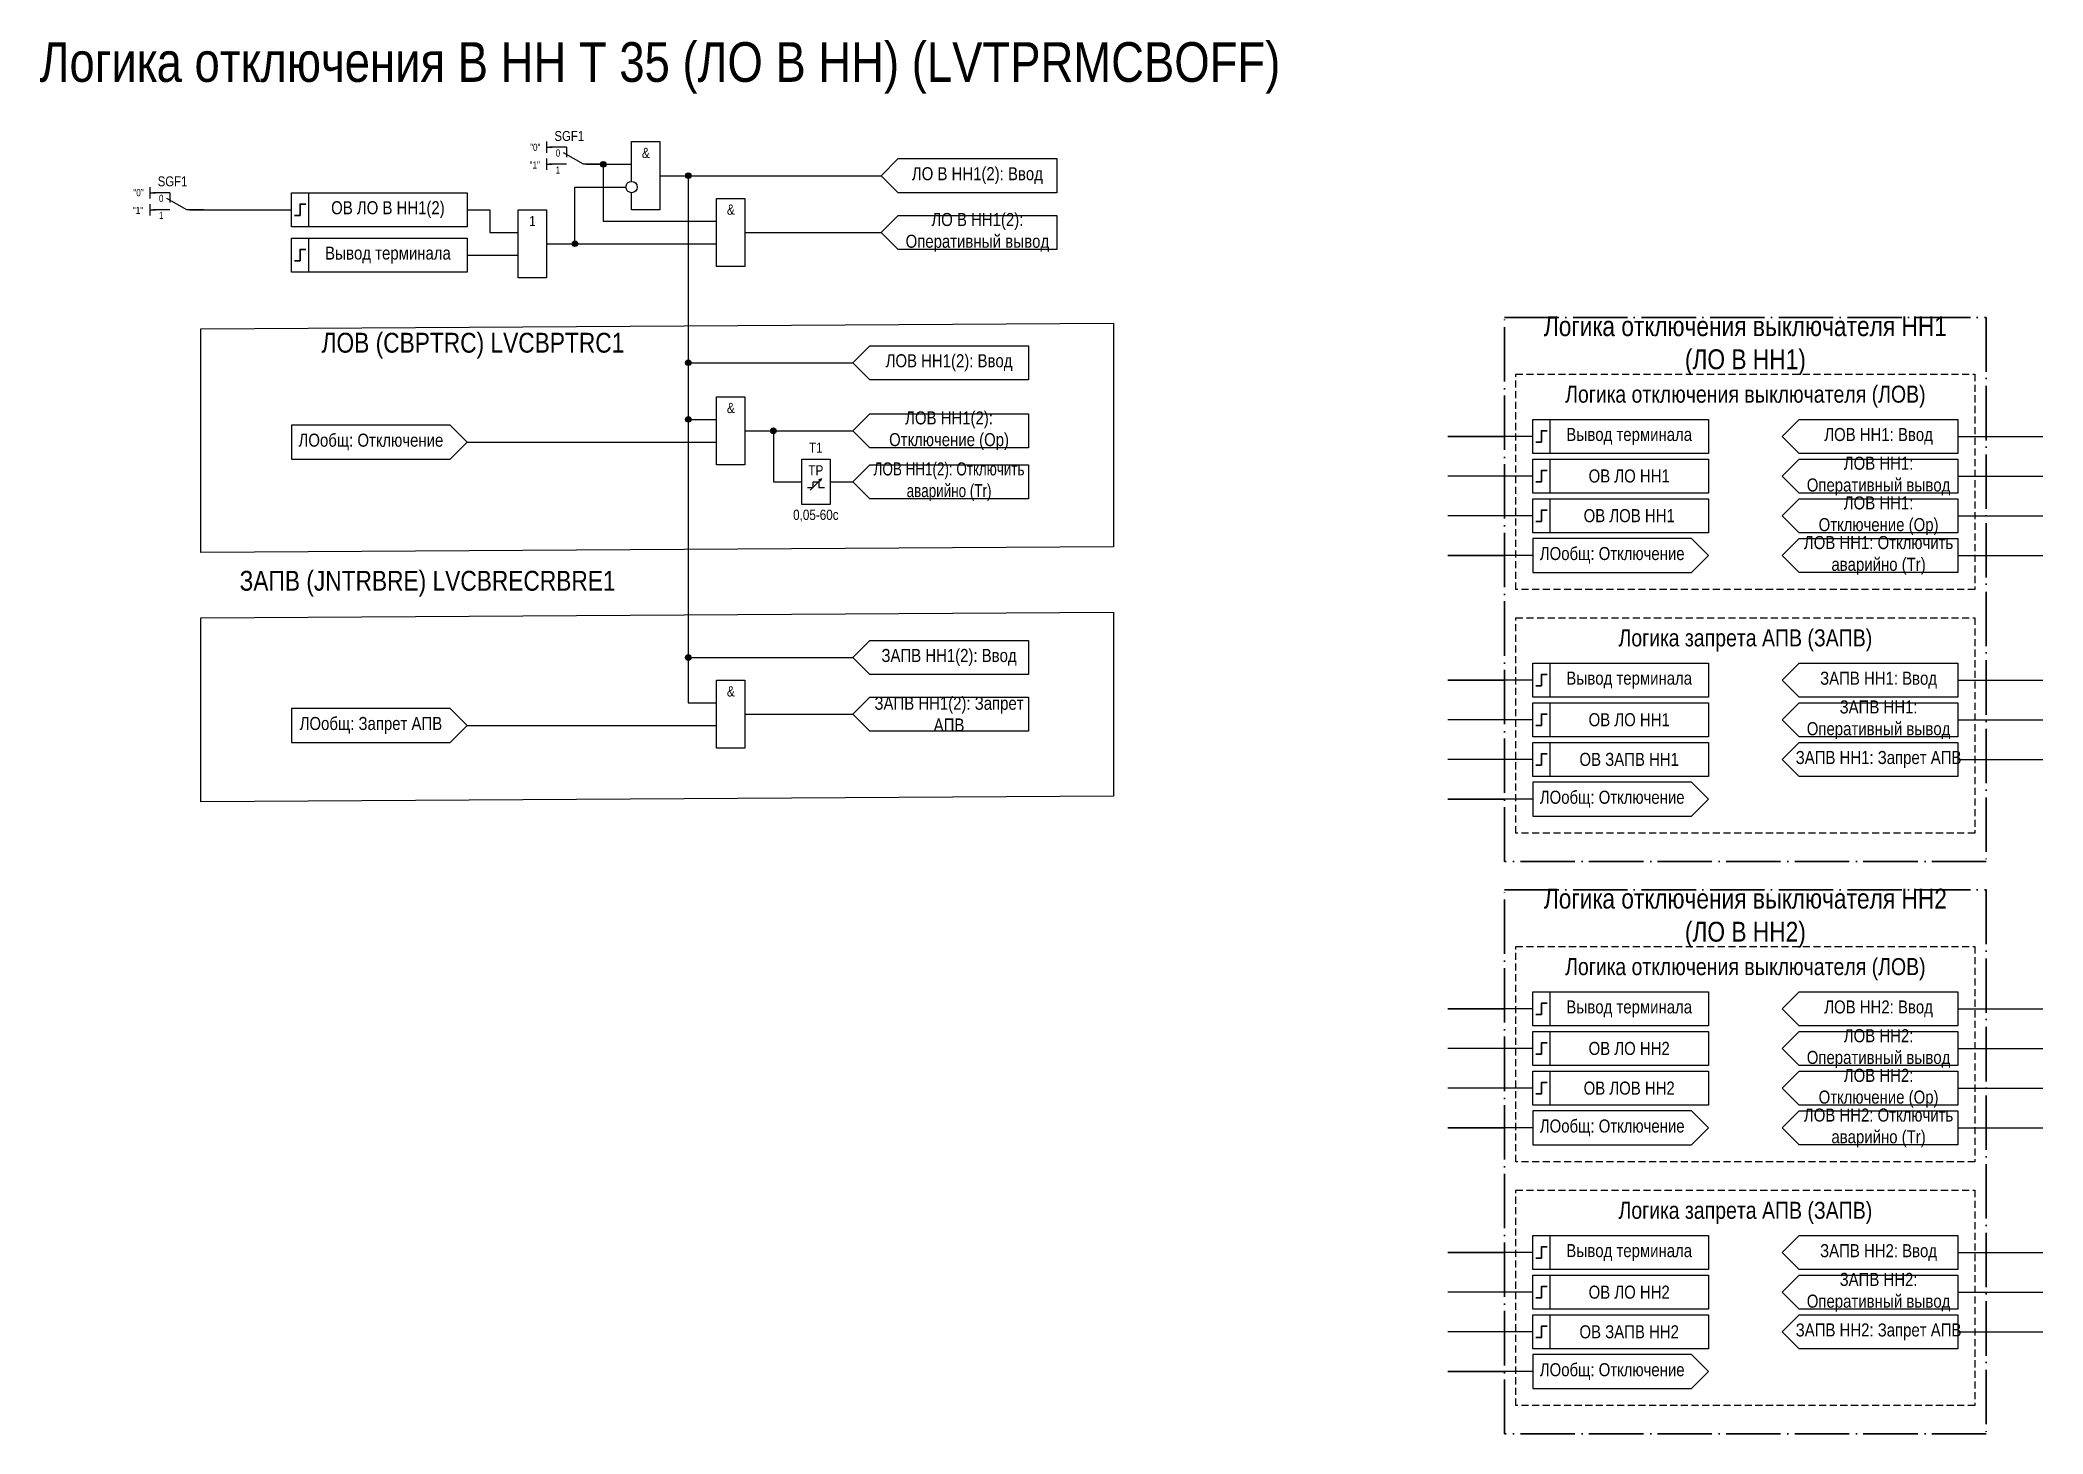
# Model space of a CAD drawing. Header units: millimetres. Extents: x -1066 to 325, y -57 to 189.
# Drawn here: x -1066.4 to -713, y -57 to 188.9 of the extents above; entities that cross this region are included whole.
import ezdxf
from ezdxf.enums import TextEntityAlignment as Align

# ---------------------------------------------------------------- set-up
doc = ezdxf.new("R2010")
doc.units = ezdxf.units.MM
doc.linetypes.add('ACAD_ISO04W100', pattern=[30, 24, -3, 0, -3])
doc.linetypes.add('штриховая2', pattern=[0.375, 0.25, -0.125])
doc.layers.add('invisible', color=252, linetype='Continuous', plot=False)
doc.layers.add('TEXT', color=7, linetype='Continuous', lineweight=25)
doc.layers.add('Основная', color=7, linetype='Continuous')
doc.styles.add('2.5_Gost_RD', font='ARIALN.TTF', dxfattribs={"height": 2.5})
doc.styles.add('3.5_Gost_RD', font='ARIALN.TTF', dxfattribs={"height": 3.5})
doc.styles.add('Вывод', font='ARIALN.TTF', dxfattribs={"height": 2.5})
doc.styles.add('Компонент', font='ARIALN.TTF', dxfattribs={"height": 3.5})

msp = doc.modelspace()

# ---------------------------------------------------------------- texts
at = {"color": 4, "ltscale": 100, "insert": (-957, 184), "char_height": 7, "width": 218.5721, "attachment_point": 5, "style": '3.5_Gost_RD'}
msp.add_mtext('{\\C3;Логика отключения В НН Т 35 (ЛО В НН) (LVTPRMCBOFF)}', dxfattribs=at)
at = {"ltscale": 100, "attachment_point": 5}
for s, insert, char_height, width, style in [('&', (-959.5, 169), 1.8, 5, '2.5_Gost_RD'), ('ЛО В НН1(2): Ввод', (-901, 165), 2.3, 28, '2.5_Gost_RD'), ('&', (-944.5, 159), 1.8, 5, '2.5_Gost_RD'), ('1', (-979.5, 157), 1.8, 5, '2.5_Gost_RD'), ('ЛО В НН1(2): Оперативный вывод', (-901, 155), 2.3, 28, '2.5_Gost_RD'), ('ЛОВ (CBPTRC) {\\C6;LVCBPTRC1}', (-990, 135), 3.5, 140, '3.5_Gost_RD'), ('&', (-944.5, 124), 1.8, 5, '2.5_Gost_RD'), ('T1', (-929.5, 117), 1.8, 5, '2.5_Gost_RD'), ('TP', (-929.5, 113), 1.8, 5, '2.5_Gost_RD'), ('0,05-60с', (-929.5, 105), 1.8, 5, '2.5_Gost_RD'), ('ЗАПВ (JNTRBRE) {\\C6;LVCBRECRBRE1}', (-998, 93), 3.5, 140, '3.5_Gost_RD'), ('&', (-944.5, 74), 1.8, 5, '2.5_Gost_RD')]:
    msp.add_mtext(s, dxfattribs=dict(at, insert=insert, char_height=char_height, width=width, style=style))
at = {"ltscale": 100, "insert": (-980, 167.5), "char_height": 1.25, "attachment_point": 1, "style": '3.5_Gost_RD'}
msp.add_mtext_dynamic_manual_height_columns('"1"', width=2, gutter_width=17.5, heights=[0], dxfattribs=at)
at = {"color": 0, "ltscale": 100, "char_height": 2.3, "width": 28, "attachment_point": 5, "style": '2.5_Gost_RD'}
for s, insert in [('{\\C256;ОВ ЛО В НН1(2)}', (-1005, 159)), ('{\\C256;Вывод терминала}', (-1005, 151)), ('{\\C256;Вывод терминала}', (-786, 119)), ('{\\C256;Вывод терминала}', (-786, 76)), ('{\\C256;Вывод терминала}', (-786, 18)), ('{\\C256;Вывод терминала}', (-786, -25))]:
    msp.add_mtext(s, dxfattribs=dict(at, insert=insert))
at = {"color": 30, "ltscale": 100, "attachment_point": 5, "style": '3.5_Gost_RD'}
for s, insert, char_height, width in [('Логика отключения выключателя НН1 (ЛО В НН1)', (-765.5, 135), 3.5, 76.6201), ('Логика отключения выключателя (ЛОВ)', (-765.5, 126), 3, 81), ('Логика запрета АПВ (ЗАПВ)', (-765.5, 83), 3, 81), ('Логика отключения выключателя НН2 (ЛО В НН2)', (-765.5, 34), 3.5, 76.6201), ('Логика отключения выключателя (ЛОВ)', (-765.5, 25), 3, 81), ('Логика запрета АПВ (ЗАПВ)', (-765.5, -18), 3, 81)]:
    msp.add_mtext(s, dxfattribs=dict(at, insert=insert, char_height=char_height, width=width))
at = {"layer": 'invisible', "ltscale": 100, "insert": (-1050, 159.5), "char_height": 1.25, "attachment_point": 1, "style": '3.5_Gost_RD'}
msp.add_mtext_dynamic_manual_height_columns('"1"', width=2, gutter_width=17.5, heights=[0], dxfattribs=at)
at = {"layer": 'TEXT', "ltscale": 100, "char_height": 2.3, "attachment_point": 5, "style": '2.5_Gost_RD'}
for s, insert, width in [('ЛОВ НН1(2): Ввод', (-906, 132), 28), ('ЛОВ НН1(2): Отключение (Op)', (-906, 120), 28), ('ЛОВ НН1: Ввод', (-742, 119), 28), ('{\\W0.9;ЛОВ НН1(2): Отключить аварийно (Tr)}', (-906, 111), 29.7284), ('ЛОВ НН1: Оперативный вывод', (-742, 112), 28), ('ЛОВ НН1: Отключение (Op)', (-742, 105), 28), ('ЛОВ НН1: Отключить аварийно (Tr)', (-742, 98), 29.7284), ('ЗАПВ НН1(2): Ввод', (-906, 80), 28), ('ЗАПВ НН1: Ввод', (-742, 76), 28), ('ЗАПВ НН1(2): Запрет АПВ', (-906, 70), 28), ('ЗАПВ НН1: Оперативный вывод', (-742, 69), 28), ('ЗАПВ НН1: Запрет АПВ', (-742, 62), 28), ('ЛОВ НН2: Ввод', (-742, 18), 28), ('ЛОВ НН2: Оперативный вывод', (-742, 11), 28), ('ЛОВ НН2: Отключение (Op)', (-742, 4), 28), ('ЛОВ НН2: Отключить аварийно (Tr)', (-742, -3), 29.7284), ('ЗАПВ НН2: Ввод', (-742, -25), 28), ('ЗАПВ НН2: Оперативный вывод', (-742, -32), 28), ('ЗАПВ НН2: Запрет АПВ', (-742, -39), 28)]:
    msp.add_mtext(s, dxfattribs=dict(at, insert=insert, width=width))
at = {"layer": 'TEXT', "color": 0, "ltscale": 100, "char_height": 2.3, "width": 28, "attachment_point": 5, "style": '2.5_Gost_RD'}
for s, insert in [('{\\C256;ОВ ЛО НН1}', (-786, 112)), ('{\\C256;ОВ ЛО НН1}', (-786, 69)), ('{\\C256;ОВ ЛО НН2}', (-786, 11)), ('{\\C256;ОВ ЛО НН2}', (-786, -32))]:
    msp.add_mtext(s, dxfattribs=dict(at, insert=insert))
at = {"layer": 'Основная', "color": 0, "ltscale": 100, "char_height": 2.3, "width": 28, "attachment_point": 5, "style": '2.5_Gost_RD'}
for s, insert in [('{\\C256;ЛОобщ: Отключение}', (-1008, 118)), ('{\\C256;ОВ ЛОВ НН1}', (-786, 105)), ('{\\C256;ЛОобщ: Отключение}', (-789, 98)), ('{\\C256;ЛОобщ: Запрет АПВ}', (-1008, 68)), ('{\\C256;ОВ ЗАПВ НН1}', (-786, 62)), ('{\\C256;ЛОобщ: Отключение}', (-789, 55)), ('{\\C256;ОВ ЛОВ НН2}', (-786, 4)), ('{\\C256;ЛОобщ: Отключение}', (-789, -3)), ('{\\C256;ОВ ЗАПВ НН2}', (-786, -39)), ('{\\C256;ЛОобщ: Отключение}', (-789, -46))]:
    msp.add_mtext(s, dxfattribs=dict(at, insert=insert))

# ---------------------------------------------------------------- blocks, each defined once
blk = doc.blocks.new('Точка')
at = {"ltscale": 100}
h = blk.add_hatch(color=256, dxfattribs=at)
h.dxf.hatch_style = 1
edge = h.paths.add_edge_path()
edge.add_arc((0, 0), 0.5, 0, 360)
blk.add_circle((0, 0), 0.5, dxfattribs=at)
blk = doc.blocks.new('*U78')
at = {"layer": 'Основная', "color": 0}
blk.add_line((0, 0), (7, 4), dxfattribs=at)
at = {"layer": 'Основная', "ltscale": 0.35}
blk.add_line((6, 6), (6, 2.5), dxfattribs=at)
blk = doc.blocks.new('*U80')
at = {"layer": 'Основная', "color": 0}
for p, q in [((-3, 6), (-9, 6)), ((-3, 0), (-9, 0)), ((9, 0), (3, 0))]:
    blk.add_line(p, q, dxfattribs=at)
at = {"layer": 'Основная', "ltscale": 0.25, "xscale": -1}
blk.add_blockref('*U78', (3, 0), dxfattribs=at)
at = {"layer": 'Основная'}
for tag, height, style, p in [('В1', 2.5, 'Вывод', (-14, 6)), ('ОУ', 3.5, 'Компонент', (-2, 10)), ('В2', 2.5, 'Вывод', (-6, 4)), ('В3', 2.5, 'Вывод', (-6, -2))]:
    blk.add_attdef(tag, text='', height=height, dxfattribs=dict(at, style=style)).set_placement(p, align=Align.MIDDLE_CENTER)

# ---------------------------------------------------------------- linework, layer by layer
at = {"ltscale": 100}
for p, q in [((-977, 171), (-977, 169)), ((-977, 170), (-976, 170)), ((-977, 168), (-977, 166)), ((-977, 167), (-976, 167)), ((-982, 155), (-982, 155)), ((-920, 123), (-923, 120)), ((-923, 120), (-920, 117)), ((-803, 119), (-818, 119)), ((-818, 119), (-808, 119)), ((-728, 119), (-713, 119)), ((-930.5, 109.5), (-928.5, 111.5)), ((-928.5, 111.5), (-929.01, 111.25)), ((-928.5, 111.5), (-928.74, 111.02)), ((-803, 112), (-818, 112)), ((-728, 112), (-713, 112)), ((-803, 105), (-818, 105)), ((-728, 105), (-713, 105)), ((-803, 98), (-818, 98)), ((-818, 98), (-808, 98)), ((-728, 98), (-713, 98)), ((-803, 76), (-818, 76)), ((-818, 76), (-808, 76)), ((-728, 76), (-713, 76)), ((-920, 73), (-923, 70)), ((-923, 70), (-920, 67)), ((-803, 69), (-818, 69)), ((-728, 69), (-713, 69)), ((-803, 62), (-818, 62)), ((-728, 62), (-713, 62)), ((-803, 55), (-818, 55)), ((-818, 55), (-808, 55)), ((-803, 18), (-818, 18)), ((-818, 18), (-808, 18)), ((-728, 18), (-713, 18)), ((-803, 11), (-818, 11)), ((-728, 11), (-713, 11)), ((-803, 4), (-818, 4)), ((-728, 4), (-713, 4)), ((-803, -3), (-818, -3)), ((-818, -3), (-808, -3)), ((-728, -3), (-713, -3)), ((-803, -25), (-818, -25)), ((-818, -25), (-808, -25)), ((-728, -25), (-713, -25)), ((-803, -32), (-818, -32)), ((-728, -32), (-713, -32)), ((-803, -39), (-818, -39)), ((-728, -39), (-713, -39)), ((-803, -46), (-818, -46)), ((-818, -46), (-808, -46))]:
    msp.add_line(p, q, dxfattribs=at)
for points in [[(-962, 164), (-962, 171), (-957, 171), (-957, 159), (-962, 159), (-962, 162)], [(-970, 167), (-962, 167)], [(-970, 167), (-967, 167), (-967, 157), (-947, 157)], [(-918, 165), (-915, 168), (-887, 168), (-887, 162), (-915, 162), (-918, 165)], [(-977, 153), (-972, 153), (-972, 163), (-963, 163)], [(-957, 165), (-952, 165), (-952, 122), (-947, 122)], [(-957, 165), (-952, 165), (-952, 72), (-947, 72)], [(-957, 165), (-918, 165)], [(-991, 159), (-987, 159), (-987, 155), (-982, 155)], [(-918, 155), (-915, 158), (-887, 158), (-887, 152), (-915, 152), (-918, 155)], [(-977, 153), (-947, 153)], [(-942, 155), (-918, 155)], [(-991, 151), (-982, 151)], [(-923, 132), (-920, 135), (-892, 135), (-892, 129), (-920, 129), (-923, 132)], [(-952, 132), (-923, 132)], [(-991, 118), (-994, 121), (-1022, 121), (-1022, 115), (-994, 115), (-991, 118)], [(-923, 120), (-920, 123), (-892, 123), (-892, 117), (-920, 117), (-923, 120)], [(-759, 119), (-756, 122), (-728, 122), (-728, 116), (-756, 116), (-759, 119)], [(-991, 118), (-947, 118)], [(-942, 120), (-923, 120)], [(-942, 120), (-937, 120), (-937, 111), (-932, 111)], [(-923, 111), (-920, 114), (-892, 114), (-892, 108), (-920, 108), (-923, 111)], [(-759, 112), (-756, 115), (-728, 115), (-728, 109), (-756, 109), (-759, 112)], [(-931, 110), (-930, 110), (-930, 111), (-929, 111), (-929, 110), (-928, 110)], [(-927, 111), (-923, 111)], [(-772, 98), (-775, 101), (-803, 101), (-803, 95), (-775, 95), (-772, 98)], [(-923, 80), (-920, 83), (-892, 83), (-892, 77), (-920, 77), (-923, 80)], [(-952, 80), (-923, 80)], [(-759, 76), (-756, 79), (-728, 79), (-728, 73), (-756, 73), (-759, 76)], [(-991, 68), (-994, 71), (-1022, 71), (-1022, 65), (-994, 65), (-991, 68)], [(-923, 70), (-920, 73), (-892, 73), (-892, 67), (-920, 67), (-923, 70)], [(-759, 69), (-756, 72), (-728, 72), (-728, 66), (-756, 66), (-759, 69)], [(-991, 68), (-947, 68)], [(-942, 70), (-923, 70)], [(-772, 55), (-775, 58), (-803, 58), (-803, 52), (-775, 52), (-772, 55)], [(-759, 18), (-756, 21), (-728, 21), (-728, 15), (-756, 15), (-759, 18)], [(-759, 11), (-756, 14), (-728, 14), (-728, 8), (-756, 8), (-759, 11)], [(-772, -3), (-775, 0), (-803, 0), (-803, -6), (-775, -6), (-772, -3)], [(-759, -25), (-756, -22), (-728, -22), (-728, -28), (-756, -28), (-759, -25)], [(-759, -32), (-756, -29), (-728, -29), (-728, -35), (-756, -35), (-759, -32)], [(-772, -46), (-775, -43), (-803, -43), (-803, -49), (-775, -49), (-772, -46)]]:
    msp.add_lwpolyline(points, dxfattribs=at)
for points in [[(-1022, 162), (-991, 162), (-991, 156), (-1022, 156)], [(-1022, 162), (-1019, 162), (-1019, 156), (-1022, 156)], [(-947, 161), (-942, 161), (-942, 149), (-947, 149)], [(-982, 159), (-977, 159), (-977, 147), (-982, 147)], [(-1022, 154), (-991, 154), (-991, 148), (-1022, 148)], [(-1022, 154), (-1019, 154), (-1019, 148), (-1022, 148)], [(-947, 126), (-942, 126), (-942, 114), (-947, 114)], [(-803, 122), (-800, 122), (-800, 116), (-803, 116)], [(-803, 122), (-772, 122), (-772, 116), (-803, 116)], [(-932, 115), (-927, 115), (-927, 107), (-932, 107)], [(-803, 115), (-800, 115), (-800, 109), (-803, 109)], [(-803, 115), (-772, 115), (-772, 109), (-803, 109)], [(-803, 108), (-800, 108), (-800, 102), (-803, 102)], [(-803, 108), (-772, 108), (-772, 102), (-803, 102)], [(-803, 79), (-800, 79), (-800, 73), (-803, 73)], [(-803, 79), (-772, 79), (-772, 73), (-803, 73)], [(-947, 76), (-942, 76), (-942, 64), (-947, 64)], [(-803, 72), (-800, 72), (-800, 66), (-803, 66)], [(-803, 72), (-772, 72), (-772, 66), (-803, 66)], [(-803, 65), (-800, 65), (-800, 59), (-803, 59)], [(-803, 65), (-772, 65), (-772, 59), (-803, 59)], [(-803, 21), (-800, 21), (-800, 15), (-803, 15)], [(-803, 21), (-772, 21), (-772, 15), (-803, 15)], [(-803, 14), (-800, 14), (-800, 8), (-803, 8)], [(-803, 14), (-772, 14), (-772, 8), (-803, 8)], [(-803, 7), (-800, 7), (-800, 1), (-803, 1)], [(-803, 7), (-772, 7), (-772, 1), (-803, 1)], [(-803, -22), (-800, -22), (-800, -28), (-803, -28)], [(-803, -22), (-772, -22), (-772, -28), (-803, -28)], [(-803, -29), (-800, -29), (-800, -35), (-803, -35)], [(-803, -29), (-772, -29), (-772, -35), (-803, -35)], [(-803, -36), (-800, -36), (-800, -42), (-803, -42)], [(-803, -36), (-772, -36), (-772, -42), (-803, -42)]]:
    msp.add_lwpolyline(points, close=True, dxfattribs=at)
at = {"lineweight": 30, "ltscale": 100}
for points in [[(-1019.5, 160), (-1020.5, 160), (-1020.5, 158), (-1021.5, 158)], [(-1019.5, 152), (-1020.5, 152), (-1020.5, 150), (-1021.5, 150)], [(-800.5, 120), (-801.5, 120), (-801.5, 118), (-802.5, 118)], [(-800.5, 113), (-801.5, 113), (-801.5, 111), (-802.5, 111)], [(-800.5, 106), (-801.5, 106), (-801.5, 104), (-802.5, 104)], [(-800.5, 77), (-801.5, 77), (-801.5, 75), (-802.5, 75)], [(-800.5, 70), (-801.5, 70), (-801.5, 68), (-802.5, 68)], [(-800.5, 63), (-801.5, 63), (-801.5, 61), (-802.5, 61)], [(-800.5, 19), (-801.5, 19), (-801.5, 17), (-802.5, 17)], [(-800.5, 12), (-801.5, 12), (-801.5, 10), (-802.5, 10)], [(-800.5, 5), (-801.5, 5), (-801.5, 3), (-802.5, 3)], [(-800.5, -24), (-801.5, -24), (-801.5, -26), (-802.5, -26)], [(-800.5, -31), (-801.5, -31), (-801.5, -33), (-802.5, -33)], [(-800.5, -38), (-801.5, -38), (-801.5, -40), (-802.5, -40)]]:
    msp.add_lwpolyline(points, dxfattribs=at)
at = {"color": 4, "ltscale": 100}
for points in [[(-1038, 138), (-877, 139), (-877, 99.5), (-1038, 98.5)], [(-1038, 87), (-877, 88), (-877, 55.5), (-1038, 54.5)]]:
    msp.add_lwpolyline(points, close=True, dxfattribs=at)
at = {"color": 251, "linetype": 'ACAD_ISO04W100', "lineweight": 30, "ltscale": 0.4, "true_color": 0x58595b}
for points in [[(-808, 140), (-723, 140), (-723, 44), (-808, 44)], [(-808, 39), (-723, 39), (-723, -57), (-808, -57)]]:
    msp.add_lwpolyline(points, close=True, dxfattribs=at)
at = {"linetype": 'штриховая2', "ltscale": 5}
for points in [[(-806, 130), (-725, 130), (-725, 92), (-806, 92)], [(-806, 87), (-725, 87), (-725, 49), (-806, 49)], [(-806, 29), (-725, 29), (-725, -9), (-806, -9)], [(-806, -14), (-725, -14), (-725, -52), (-806, -52)]]:
    msp.add_lwpolyline(points, close=True, dxfattribs=at)
msp.add_circle((-962, 163), 1)
at = {"layer": 'invisible', "ltscale": 100}
for p, q in [((-1047, 163), (-1047, 161)), ((-1047, 162), (-1046, 162)), ((-1047, 160), (-1047, 158)), ((-1047, 159), (-1046, 159))]:
    msp.add_line(p, q, dxfattribs=at)
msp.add_lwpolyline([(-1040, 159), (-1022, 159)], dxfattribs=at)
at = {"layer": 'Основная', "ltscale": 100}
for points in [[(-728, 108), (-728, 102), (-756, 102), (-759, 105), (-756, 108)], [(-728, 101), (-728, 95), (-756, 95), (-759, 98), (-756, 101)], [(-728, 65), (-728, 59), (-756, 59), (-759, 62), (-756, 65)], [(-728, 7), (-728, 1), (-756, 1), (-759, 4), (-756, 7)], [(-728, 0), (-728, -6), (-756, -6), (-759, -3), (-756, 0)], [(-728, -36), (-728, -42), (-756, -42), (-759, -39), (-756, -36)]]:
    msp.add_lwpolyline(points, close=True, dxfattribs=at)

# ---------------------------------------------------------------- block references
at = {"ltscale": 100}
for p in [(-967, 167), (-952, 165), (-972, 153), (-952, 132), (-952, 122), (-937, 120), (-952, 80)]:
    msp.add_blockref('Точка', p, dxfattribs=at)
at = {"layer": 'invisible', "ltscale": 0.25, "xscale": 0.5, "yscale": 0.5, "zscale": 0.5}
msp.add_blockref('*U80', (-1042, 159), dxfattribs=at).add_auto_attribs({'ОУ': 'SGF1', 'В1': '"0"', 'В2': '0', 'В3': '1'})
at = {"layer": 'Основная', "ltscale": 0.25, "xscale": 0.5, "yscale": 0.5, "zscale": 0.5}
msp.add_blockref('*U80', (-972, 167), dxfattribs=at).add_auto_attribs({'ОУ': 'SGF1', 'В1': '"0"', 'В2': '0', 'В3': '1'})

msp.set_redraw_order([(e.dxf.handle, doc.entitydb.next_handle()) for e in msp.query("TEXT MTEXT ATTDEF DIMENSION ARC_DIMENSION")])  # texts and dimensions are drawn at this point

doc.saveas('drawing.dxf')
